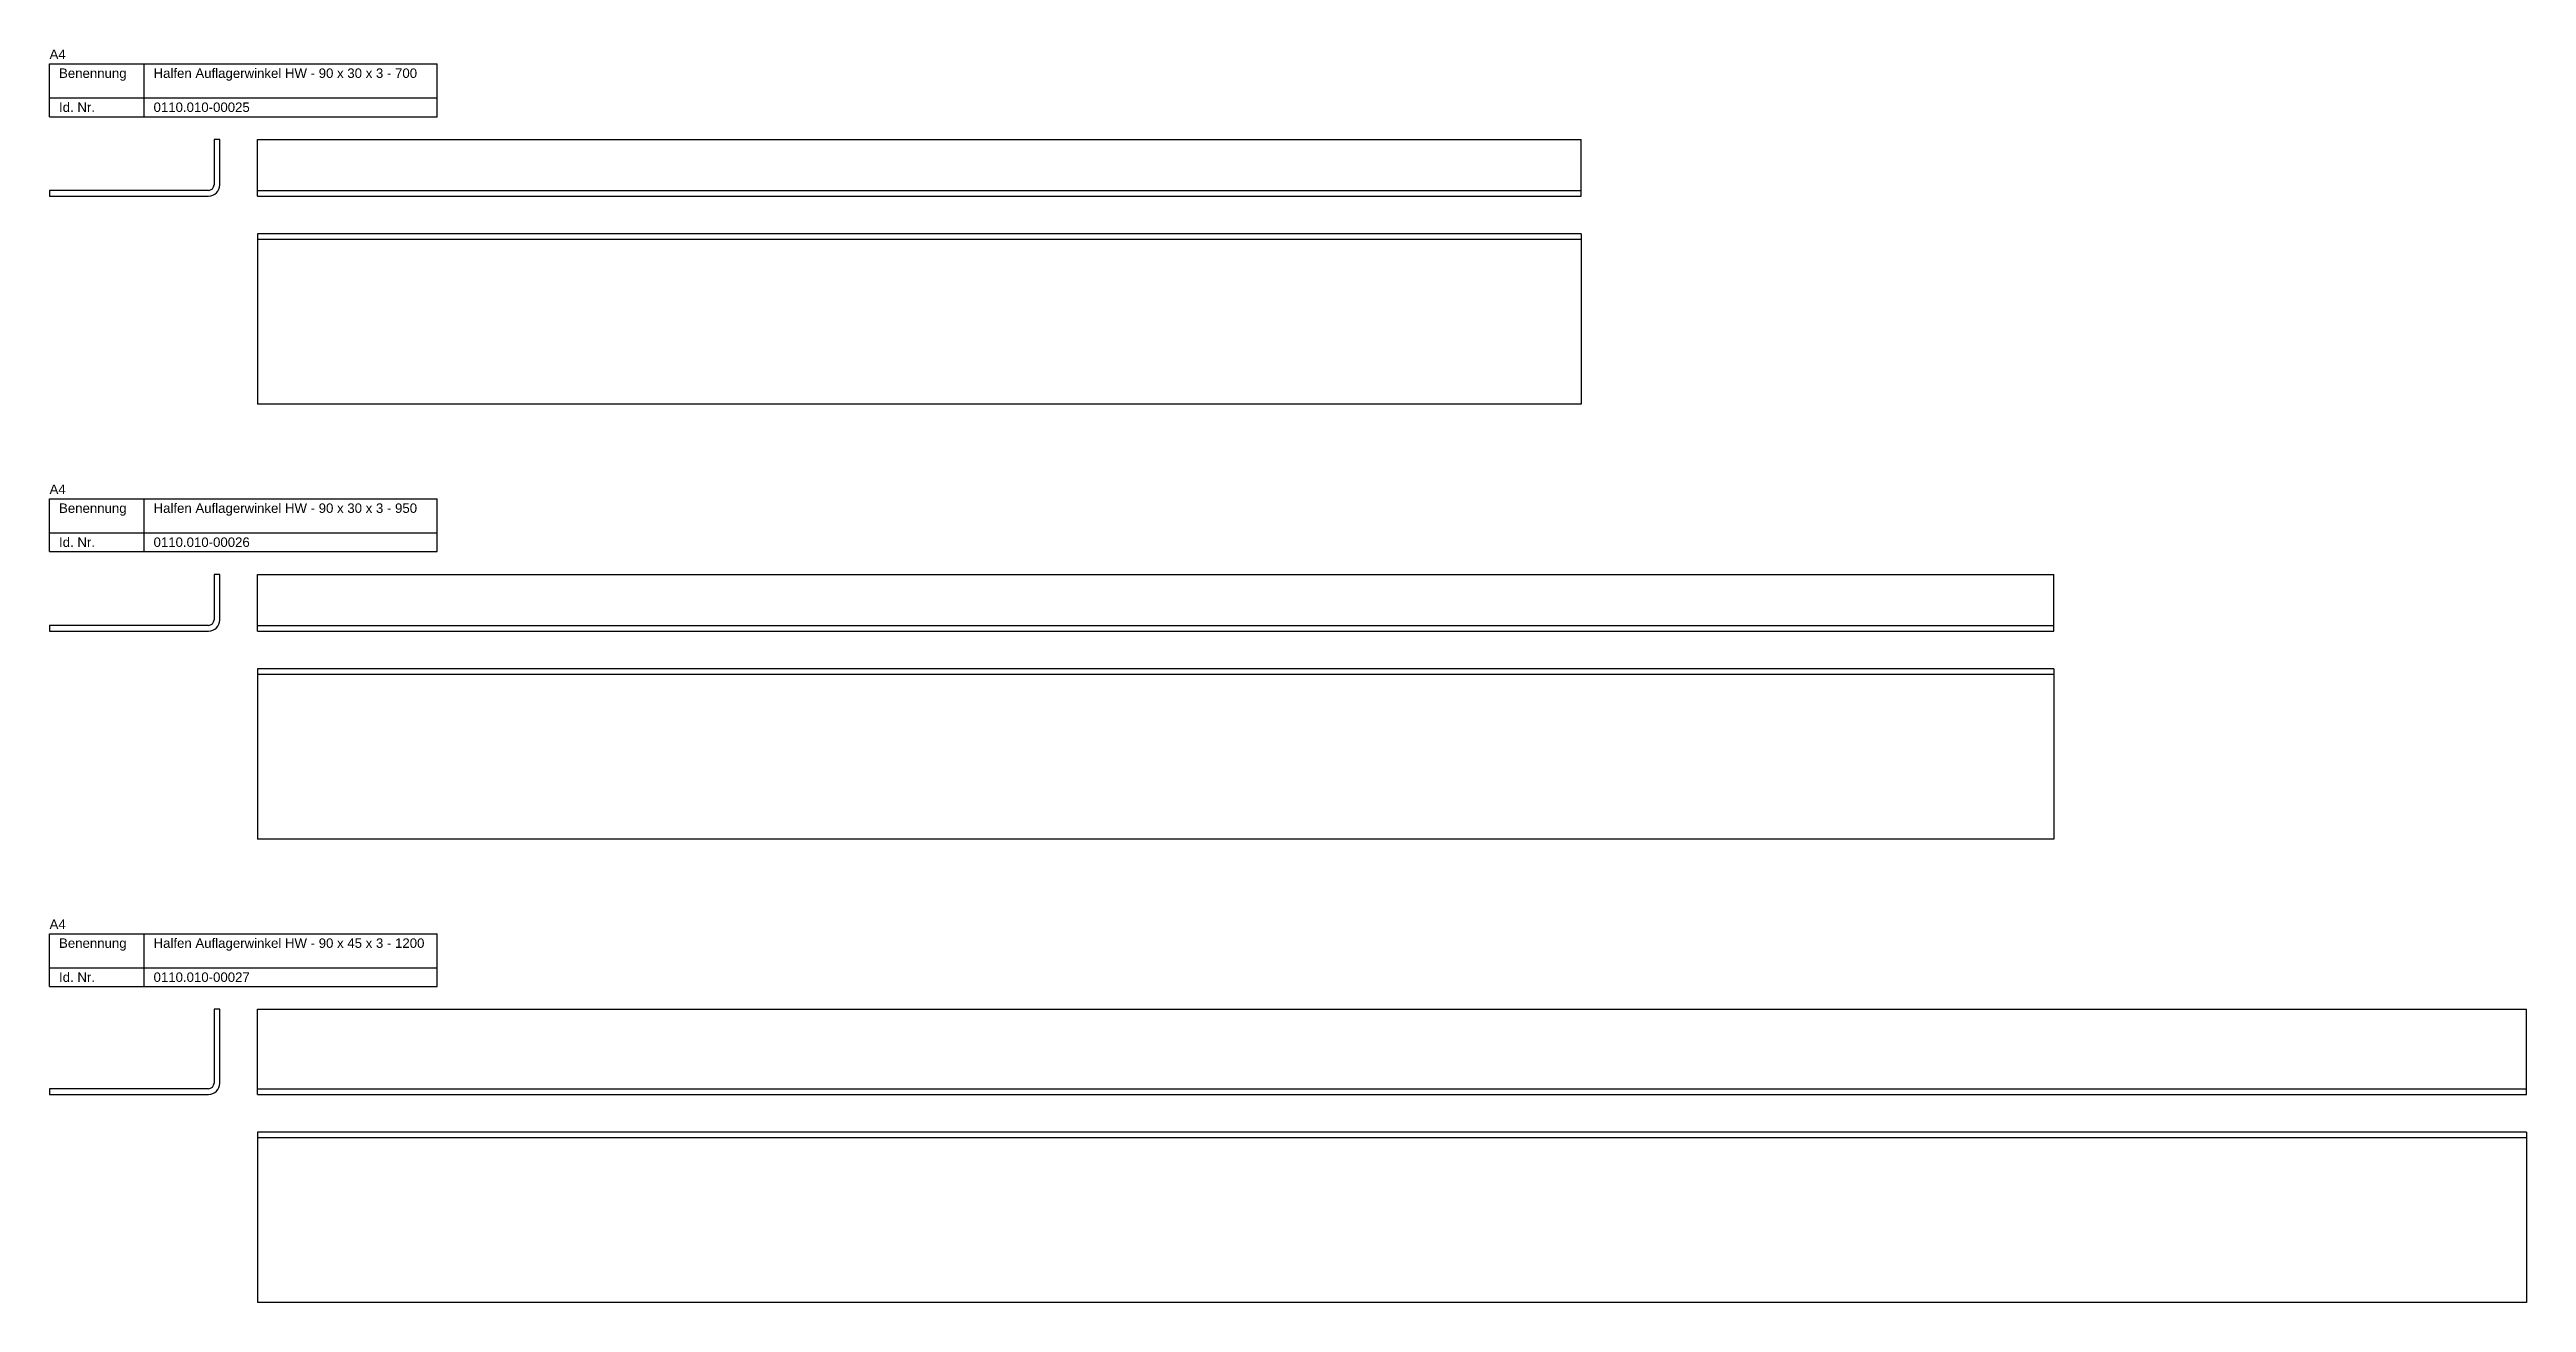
# Model space of a CAD drawing. Header units: millimetres. Extents: x 3 to 3458, y -4052 to 271.
# Drawn here: x 1148 to 2458, y -392 to 271 of the extents above; entities that cross this region are included whole.
import ezdxf

# ---------------------------------------------------------------- set-up
doc = ezdxf.new("R2010")
doc.units = ezdxf.units.MM
doc.layers.add('HALFEN-KONSOLANKER', color=2, linetype='CONTINUOUS')
doc.styles.add('ARIAL50', font='ARIAL.TTF', dxfattribs={"height": 5})

msp = doc.modelspace()

# ---------------------------------------------------------------- texts
at = {"layer": 'HALFEN-KONSOLANKER', "style": 'ARIAL50'}
for s, p in [('A4', (1148.4, 265.7)), ('Benennung', (1153.4, 255.7)), ('Halfen Auflagerwinkel HW - 90 x 30 x 3 - 700', (1203.4, 255.7)), ('Id. Nr.', (1153.4, 237.7)), ('0110.010-00025', (1203.4, 237.7)), ('A4', (1148.4, 35.7)), ('Benennung', (1153.4, 25.7)), ('Halfen Auflagerwinkel HW - 90 x 30 x 3 - 950', (1203.4, 25.7)), ('Id. Nr.', (1153.4, 7.7)), ('0110.010-00026', (1203.4, 7.7)), ('A4', (1148.4, -194.3)), ('Benennung', (1153.4, -204.3)), ('Halfen Auflagerwinkel HW - 90 x 45 x 3 - 1200', (1203.4, -204.3)), ('Id. Nr.', (1153.4, -222.3)), ('0110.010-00027', (1203.4, -222.3))]:
    msp.add_text(s, height=5, dxfattribs=at).set_placement(p)

# ---------------------------------------------------------------- linework, layer by layer
at = {"layer": 'HALFEN-KONSOLANKER'}
for p, q in [((1148.4, 263.2), (1353.4, 263.2)), ((1148.4, 235.2), (1148.4, 263.2)), ((1198.4, 235.2), (1198.4, 263.2)), ((1353.4, 235.2), (1353.4, 263.2)), ((1148.4, 245.2), (1353.4, 245.2)), ((1148.4, 235.2), (1353.4, 235.2)), ((1235.4, 223.2), (1235.4, 199.2)), ((1238.4, 223.2), (1235.4, 223.2)), ((1238.4, 199.2), (1238.4, 223.2)), ((1258.4, 223.2), (1958.4, 223.2)), ((1258.4, 193.2), (1258.4, 223.2)), ((1958.4, 193.2), (1958.4, 223.2)), ((1232.4, 196.2), (1148.4, 196.2)), ((1148.4, 196.2), (1148.4, 193.2)), ((1148.4, 193.2), (1232.4, 193.2)), ((1258.4, 196.2), (1958.4, 196.2)), ((1258.4, 193.2), (1958.4, 193.2)), ((1958.4, 173.2), (1258.4, 173.2)), ((1258.4, 173.2), (1258.4, 83.2)), ((1958.4, 173.2), (1958.4, 83.2)), ((1958.4, 170.2), (1258.4, 170.2)), ((1958.4, 83.2), (1258.4, 83.2)), ((1148.4, 5.2), (1148.4, 33.2)), ((1148.4, 33.2), (1353.4, 33.2)), ((1198.4, 5.2), (1198.4, 33.2)), ((1353.4, 5.2), (1353.4, 33.2)), ((1148.4, 15.2), (1353.4, 15.2)), ((1148.4, 5.2), (1353.4, 5.2)), ((1235.4, -6.8), (1235.4, -30.8)), ((1238.4, -6.8), (1235.4, -6.8)), ((1238.4, -30.8), (1238.4, -6.8)), ((1258.4, -6.8), (2208.4, -6.8)), ((1258.4, -36.8), (1258.4, -6.8)), ((2208.4, -36.8), (2208.4, -6.8)), ((1232.4, -33.8), (1148.4, -33.8)), ((1148.4, -33.8), (1148.4, -36.8)), ((1148.4, -36.8), (1232.4, -36.8)), ((1258.4, -33.8), (2208.4, -33.8)), ((1258.4, -36.8), (2208.4, -36.8)), ((2208.4, -56.8), (1258.4, -56.8)), ((1258.4, -56.8), (1258.4, -146.8)), ((2208.4, -59.8), (1258.4, -59.8)), ((2208.4, -56.8), (2208.4, -146.8)), ((2208.4, -146.8), (1258.4, -146.8)), ((1148.4, -196.8), (1353.4, -196.8)), ((1148.4, -224.8), (1148.4, -196.8)), ((1198.4, -224.8), (1198.4, -196.8)), ((1353.4, -224.8), (1353.4, -196.8)), ((1148.4, -214.8), (1353.4, -214.8)), ((1148.4, -224.8), (1353.4, -224.8)), ((1235.4, -236.8), (1235.4, -275.8)), ((1238.4, -236.8), (1235.4, -236.8)), ((1238.4, -275.8), (1238.4, -236.8)), ((1258.4, -236.8), (2458.4, -236.8)), ((1258.4, -281.8), (1258.4, -236.8)), ((2458.4, -281.8), (2458.4, -236.8)), ((1232.4, -278.8), (1148.4, -278.8)), ((1148.4, -278.8), (1148.4, -281.8)), ((1148.4, -281.8), (1232.4, -281.8)), ((1258.4, -278.8), (2458.4, -278.8)), ((1258.4, -281.8), (2458.4, -281.8)), ((1258.4, -301.8), (1258.4, -391.8)), ((2458.4, -301.8), (1258.4, -301.8)), ((2458.4, -304.8), (1258.4, -304.8)), ((2458.4, -301.8), (2458.4, -391.8)), ((2458.4, -391.8), (1258.4, -391.8))]:
    msp.add_line(p, q, dxfattribs=at)
for centre, radius in [((1232.4, 199.2), 6), ((1232.4, 199.2), 3), ((1232.4, -30.8), 6), ((1232.4, -30.8), 3), ((1232.4, -275.8), 3), ((1232.4, -275.8), 6)]:
    msp.add_arc(centre, radius, 270, 0, dxfattribs=at)

msp.set_redraw_order([(e.dxf.handle, doc.entitydb.next_handle()) for e in msp.query("TEXT MTEXT ATTDEF DIMENSION ARC_DIMENSION")])  # texts and dimensions are drawn at this point

doc.saveas('drawing.dxf')
